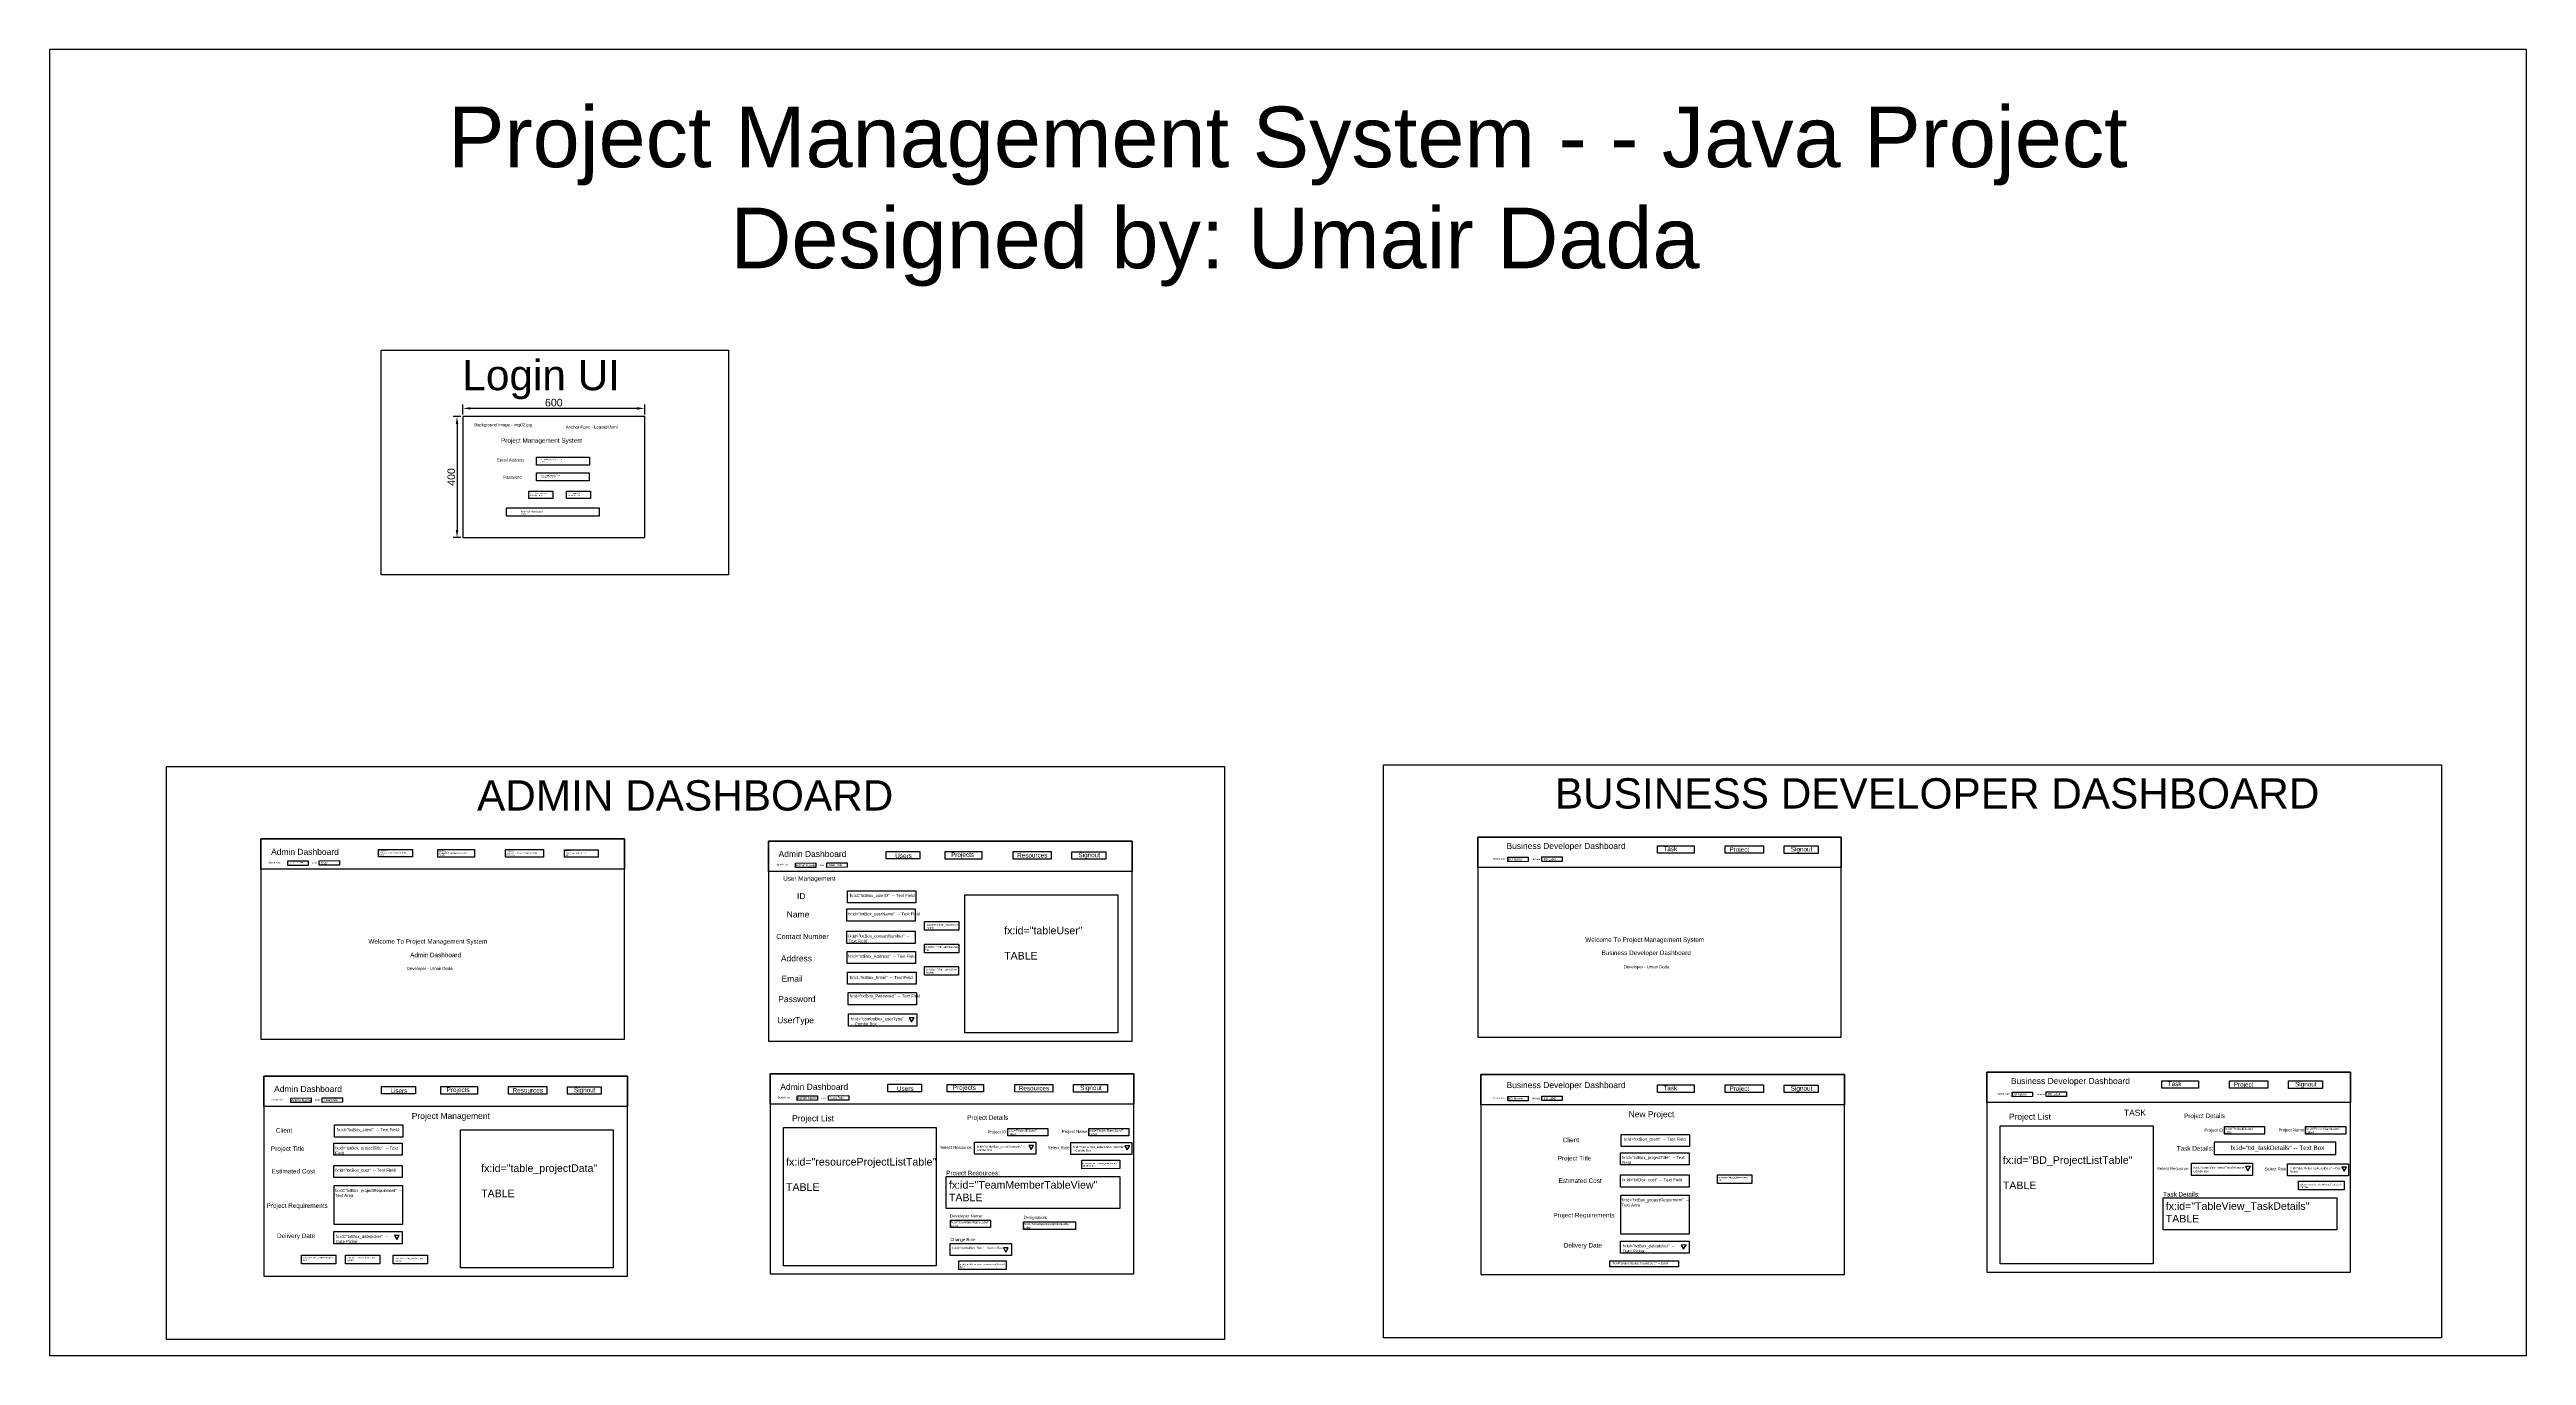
# Model space of a CAD drawing. Header units: millimetres. Extents: x 328 to 8502, y 24 to 4332.
import ezdxf

# ---------------------------------------------------------------- set-up
doc = ezdxf.new("R2010")
doc.units = ezdxf.units.MM
doc.styles.add('Arial_3', font='', dxfattribs={"height": 3})
doc.styles.get("Standard").update_dxf_attribs({"font": ''})
doc.styles.get('Arial_3').set_extended_font_data('Arial')
doc.styles.get('Standard').set_extended_font_data('Arial')
doc.linetypes.add('ZIGZAG', pattern='A,0.0001,-0.2,[131,ltypeshp.shx,S=0.2,R=0,X=-0.2,Y=0],-0.4,[131,ltypeshp.shx,S=0.2,R=180,X=0.2,Y=0],-0.2', length=0.8001)
doc.dimstyles.new('Decimal-25', dxfattribs={"dimscale": 10, "dimtxt": 2.5, "dimasz": 2.5, "dimexe": 1.25, "dimexo": 0.625, "dimtad": 1, "dimtxsty": 'Standard', "dimcen": 2.5, "dimadec": 0, "dimazin": 0, "dimtfac": 1, "dimtmove": 0, "dimatfit": 3, "dimfxl": 1, "dimarcsym": 0})

# ---------------------------------------------------------------- blocks, each defined once
blk = doc.blocks.new('*D2')
at = {"color": 0, "lineweight": -2, "transparency": 16777216}
for p, q in [((1692.1, 3128.4), (1692.1, 3161)), ((2267.1, 3148.5), (1717.1, 3148.5)), ((2292.1, 3128.4), (2292.1, 3161))]:
    blk.add_line(p, q, dxfattribs=at)
at = {"color": 0, "transparency": 16777216}
for points in [[(1717.1, 3152.6), (1717.1, 3144.3), (1692.1, 3148.5)], [(2267.1, 3152.6), (2267.1, 3144.3), (2292.1, 3148.5)]]:
    blk.add_solid(points, dxfattribs=at)
at = {"layer": 'Defpoints', "color": 0, "transparency": 16777216}
for p in [(1692.1, 3148.5), (1692.1, 3122.2), (2292.1, 3122.2)]:
    blk.add_point(p, dxfattribs=at)
at = {"color": 0, "transparency": 16777216, "insert": (1992.1, 3167.4), "char_height": 25, "attachment_point": 5}
blk.add_mtext('600', dxfattribs=at)
blk = doc.blocks.new('*D3')
at = {"color": 0, "lineweight": -2, "transparency": 16777216}
for p, q in [((1685.8, 3122.2), (1660.3, 3122.2)), ((1672.8, 3097.2), (1672.8, 2747.2)), ((1685.8, 2722.2), (1660.3, 2722.2))]:
    blk.add_line(p, q, dxfattribs=at)
at = {"color": 0, "transparency": 16777216}
for points in [[(1668.7, 3097.2), (1677, 3097.2), (1672.8, 3122.2)], [(1668.7, 2747.2), (1677, 2747.2), (1672.8, 2722.2)]]:
    blk.add_solid(points, dxfattribs=at)
at = {"layer": 'Defpoints', "color": 0, "transparency": 16777216}
for p in [(1692.1, 3122.2), (1672.8, 2722.2), (1692.1, 2722.2)]:
    blk.add_point(p, dxfattribs=at)
at = {"color": 0, "transparency": 16777216, "insert": (1653.9, 2922.2), "char_height": 25, "attachment_point": 5, "rotation": 90}
blk.add_mtext('400', dxfattribs=at)

msp = doc.modelspace()

# ---------------------------------------------------------------- linework, layer by layer
for p, q in [((3180.88, 1137.781), (3165.001, 1137.569)), ((3165.001, 1137.569), (3172.821, 1124.028)), ((3172.821, 1124.028), (3180.88, 1137.781)), ((3575.246, 716.843), (3559.366, 716.632)), ((3559.366, 716.632), (3567.187, 703.09)), ((3567.187, 703.09), (3575.246, 716.843)), ((3892.579, 715.413), (3876.7, 715.201)), ((3876.7, 715.201), (3884.52, 701.66)), ((3884.52, 701.66), (3892.579, 715.413)), ((7590.542, 646.86), (7574.662, 646.648)), ((7574.662, 646.648), (7582.483, 633.107)), ((7582.483, 633.107), (7590.542, 646.86)), ((7907.875, 645.429), (7891.996, 645.218)), ((7891.996, 645.218), (7899.816, 631.676)), ((7899.816, 631.676), (7907.875, 645.429)), ((1482.343, 419.678), (1466.464, 419.466)), ((1466.464, 419.466), (1474.285, 405.925)), ((1474.285, 405.925), (1482.343, 419.678)), ((3491.999, 378.711), (3476.12, 378.499)), ((3476.12, 378.499), (3483.94, 364.958)), ((3483.94, 364.958), (3491.999, 378.711)), ((5728.583, 388.255), (5712.704, 388.044)), ((5712.704, 388.044), (5720.524, 374.502)), ((5720.524, 374.502), (5728.583, 388.255))]:
    msp.add_line(p, q)
for points in [[(328.147, 23.738), (8501.699, 23.738), (8501.699, 4332.444), (328.147, 4332.444)], [(1422.713, 3340.642), (2568.805, 3340.642), (2568.805, 2599.056), (1422.713, 2599.056)], [(1692.055, 2722.156), (2292.055, 2722.156), (2292.055, 3122.156), (1692.055, 3122.156)], [(1934.556, 2987.701), (2109.715, 2987.701), (2109.715, 2961.255), (1934.556, 2961.255)], [(1909.371, 2874.835), (1988.774, 2874.835), (1988.774, 2851.691), (1909.371, 2851.691)], [(1935.255, 2935.668), (2109.284, 2935.668), (2109.284, 2909.614), (1935.255, 2909.614)], [(2033.769, 2874.835), (2113.172, 2874.835), (2113.172, 2851.691), (2033.769, 2851.691)], [(1835.923, 2819.951), (2141.625, 2819.951), (2141.625, 2792.839), (1835.923, 2792.839)], [(1025.477, 1067.782), (2225.477, 1067.782), (2225.477, 1727.782), (1025.477, 1727.782)], [(1025.477, 1727.782), (2225.477, 1727.782), (2225.477, 1627.782), (1025.477, 1627.782)], [(2700.319, 1060.878), (3900.319, 1060.878), (3900.319, 1720.878), (2700.319, 1720.878)], [(2700.319, 1720.878), (3900.319, 1720.878), (3900.319, 1620.878), (2700.319, 1620.878)], [(5040.853, 1073.463), (6240.853, 1073.463), (6240.853, 1733.463), (5040.853, 1733.463)], [(5040.853, 1733.463), (6240.853, 1733.463), (6240.853, 1633.463), (5040.853, 1633.463)], [(1114.856, 1655.267), (1181.901, 1655.622), (1181.901, 1640.685), (1114.856, 1640.331)], [(1218.079, 1656.03), (1285.124, 1656.385), (1285.124, 1641.448), (1218.079, 1641.094)], [(1413.705, 1693.584), (1525.399, 1693.584), (1525.399, 1668.779), (1413.705, 1668.779)], [(1609.223, 1693.017), (1729.962, 1693.017), (1729.962, 1668.213), (1609.223, 1668.213)], [(1832.646, 1693.017), (1958.699, 1692.944), (1958.699, 1668.14), (1832.646, 1668.213)], [(2026.926, 1692.478), (2138.62, 1692.478), (2138.62, 1667.673), (2026.926, 1667.673)], [(2789.697, 1648.363), (2856.742, 1648.718), (2856.742, 1633.781), (2789.697, 1633.427)], [(2892.92, 1649.126), (2959.966, 1649.48), (2959.966, 1634.544), (2892.92, 1634.189)], [(3088.546, 1686.68), (3200.241, 1686.68), (3200.241, 1661.875), (3088.546, 1661.875)], [(3284.065, 1686.113), (3404.804, 1686.113), (3404.804, 1661.308), (3284.065, 1661.308)], [(3507.487, 1686.113), (3633.541, 1686.04), (3633.541, 1661.235), (3507.487, 1661.308)], [(3701.767, 1685.573), (3813.462, 1685.573), (3813.462, 1660.769), (3701.767, 1660.769)], [(5140.226, 1667.605), (5207.271, 1667.96), (5207.271, 1653.023), (5140.226, 1652.669)], [(5252.612, 1668.416), (5319.657, 1668.771), (5319.657, 1653.834), (5252.612, 1653.48)], [(5634.593, 1705.355), (5755.332, 1705.355), (5755.332, 1680.55), (5634.593, 1680.55)], [(5858.016, 1705.355), (5984.07, 1705.282), (5984.07, 1680.477), (5858.016, 1680.55)], [(6052.296, 1704.816), (6163.99, 1704.816), (6163.99, 1680.011), (6052.296, 1680.011)], [(2960.996, 1556.907), (3186.825, 1556.907), (3186.825, 1516.893), (2960.996, 1516.893)], [(2959.197, 1496.917), (3185.027, 1496.917), (3185.027, 1456.903), (2959.197, 1456.903)], [(3348.586, 1544.022), (3852.938, 1544.022), (3852.938, 1088.208), (3348.586, 1088.208)], [(2959.197, 1423.291), (3185.027, 1423.291), (3185.027, 1383.277), (2959.197, 1383.277)], [(3215.488, 1455.91), (3328.614, 1455.91), (3328.614, 1427.397), (3215.488, 1427.397)], [(2959.998, 1356.868), (3185.828, 1356.868), (3185.828, 1316.854), (2959.998, 1316.854)], [(3215.488, 1380.877), (3328.614, 1380.877), (3328.614, 1352.364), (3215.488, 1352.364)], [(2961.6, 1288.845), (3187.429, 1288.845), (3187.429, 1248.831), (2961.6, 1248.831)], [(3214.987, 1306.844), (3328.113, 1306.844), (3328.113, 1278.331), (3214.987, 1278.331)], [(2963.201, 1220.821), (3189.031, 1220.821), (3189.031, 1180.807), (2963.201, 1180.807)], [(2964.794, 1150.673), (3190.624, 1150.673), (3190.624, 1110.659), (2964.794, 1110.659)], [(1035.472, 285.442), (2235.472, 285.442), (2235.472, 945.442), (1035.472, 945.442)], [(1035.472, 945.442), (2235.472, 945.442), (2235.472, 845.442), (1035.472, 845.442)], [(1423.699, 911.244), (1535.394, 911.244), (1535.394, 886.44), (1423.699, 886.44)], [(1619.218, 910.677), (1739.956, 910.677), (1739.956, 885.873), (1619.218, 885.873)], [(1842.64, 910.677), (1968.694, 910.604), (1968.694, 885.8), (1842.64, 885.873)], [(2036.92, 910.138), (2148.615, 910.138), (2148.615, 885.334), (2036.92, 885.334)], [(2705.974, 292.593), (3905.974, 292.593), (3905.974, 952.593), (2705.974, 952.593)], [(2705.974, 952.593), (3905.974, 952.593), (3905.974, 852.593), (2705.974, 852.593)], [(3094.202, 918.395), (3205.896, 918.395), (3205.896, 893.591), (3094.202, 893.591)], [(3289.72, 917.828), (3410.459, 917.828), (3410.459, 893.024), (3289.72, 893.024)], [(3513.143, 917.828), (3639.197, 917.755), (3639.197, 892.951), (3513.143, 893.024)], [(3707.423, 917.289), (3819.117, 917.289), (3819.117, 892.485), (3707.423, 892.485)], [(5050.847, 291.123), (6250.847, 291.123), (6250.847, 951.123), (5050.847, 951.123)], [(5050.847, 951.123), (6250.847, 951.123), (6250.847, 851.123), (5050.847, 851.123)], [(5634.593, 916.358), (5755.332, 916.358), (5755.332, 891.554), (5634.593, 891.554)], [(5858.016, 916.358), (5984.07, 916.285), (5984.07, 891.481), (5858.016, 891.554)], [(6052.296, 915.819), (6163.99, 915.819), (6163.99, 891.015), (6052.296, 891.015)], [(6721.35, 298.274), (7921.35, 298.274), (7921.35, 958.274), (6721.35, 958.274)], [(6721.35, 958.274), (7921.35, 958.274), (7921.35, 858.274), (6721.35, 858.274)], [(7298.872, 930.002), (7419.611, 930.002), (7419.611, 905.198), (7298.872, 905.198)], [(7522.294, 930.002), (7648.348, 929.929), (7648.348, 905.125), (7522.294, 905.198)], [(7716.574, 929.463), (7828.269, 929.463), (7828.269, 904.659), (7716.574, 904.659)], [(1124.85, 872.927), (1191.895, 873.282), (1191.895, 858.346), (1124.85, 857.991)], [(1228.073, 873.69), (1295.118, 874.045), (1295.118, 859.108), (1228.073, 858.754)], [(2795.353, 880.079), (2862.398, 880.433), (2862.398, 865.497), (2795.353, 865.142)], [(2898.576, 880.842), (2965.621, 881.196), (2965.621, 866.26), (2898.576, 865.905)], [(5140.226, 878.608), (5207.271, 878.963), (5207.271, 864.027), (5140.226, 863.672)], [(5252.612, 879.42), (5319.657, 879.774), (5319.657, 864.838), (5252.612, 864.483)], [(6804.504, 892.253), (6871.55, 892.607), (6871.55, 877.671), (6804.504, 877.316)], [(6916.89, 893.064), (6983.936, 893.418), (6983.936, 878.482), (6916.89, 878.128)], [(1268.134, 784.172), (1493.963, 784.172), (1493.963, 744.158), (1268.134, 744.158)], [(1683.738, 768.586), (2188.091, 768.586), (2188.091, 312.773), (1683.738, 312.773)], [(2749.919, 775.738), (3254.271, 775.738), (3254.271, 319.924), (2749.919, 319.924)], [(3490.022, 772.959), (3622.413, 772.959), (3622.368, 748.174), (3489.978, 748.174)], [(3757.622, 772.959), (3890.012, 772.959), (3889.967, 748.174), (3757.577, 748.174)], [(5514.373, 752.749), (5740.203, 752.749), (5740.203, 712.735), (5514.373, 712.735)], [(6765.294, 781.419), (7269.647, 781.419), (7269.647, 325.605), (6765.294, 325.605)], [(7505.398, 778.64), (7637.789, 778.64), (7637.744, 753.855), (7505.353, 753.855)], [(7772.997, 778.64), (7905.388, 778.64), (7905.343, 753.855), (7772.953, 753.855)], [(1266.335, 724.182), (1492.165, 724.182), (1492.165, 684.168), (1266.335, 684.168)], [(3380.552, 727.812), (3582.272, 727.812), (3582.272, 687.798), (3380.552, 687.798)], [(3697.885, 726.381), (3899.605, 726.381), (3899.605, 686.368), (3697.885, 686.368)], [(3734.058, 668.437), (3860.224, 668.602), (3860.224, 640.089), (3734.058, 639.924)], [(5512.575, 692.759), (5738.404, 692.759), (5738.404, 652.745), (5512.575, 652.745)], [(7395.848, 657.828), (7597.568, 657.828), (7597.568, 617.814), (7395.848, 617.814)], [(7873.106, 727.095), (7471.573, 727.095), (7471.573, 686.683), (7873.106, 686.683)], [(7713.181, 656.398), (7914.901, 656.398), (7914.901, 616.384), (7713.181, 616.384)], [(1266.335, 650.556), (1492.165, 650.556), (1492.165, 610.542), (1266.335, 610.542)], [(1267.136, 584.133), (1492.966, 584.133), (1492.966, 455.557), (1267.136, 455.557)], [(3287.048, 613.769), (3860.224, 613.769), (3860.224, 508.663), (3287.048, 508.663)], [(5512.575, 619.134), (5738.404, 619.134), (5738.404, 579.12), (5512.575, 579.12)], [(5831.906, 619.975), (5945.032, 619.975), (5945.032, 591.462), (5831.906, 591.462)], [(7749.354, 598.453), (7900.587, 598.473), (7900.587, 569.96), (7749.354, 569.941)], [(5513.376, 552.711), (5739.205, 552.711), (5739.205, 424.134), (5513.376, 424.134)], [(7302.344, 543.785), (7875.52, 543.785), (7875.52, 438.679), (7302.344, 438.679)], [(1266.257, 432.57), (1492.087, 432.57), (1492.087, 392.556), (1266.257, 392.556)], [(3301.116, 470.402), (3433.507, 470.402), (3433.462, 445.617), (3301.072, 445.617)], [(3542.309, 464.503), (3713.496, 464.576), (3713.451, 439.791), (3542.264, 439.718)], [(1159.66, 355.084), (1272.786, 355.084), (1272.786, 326.571), (1159.66, 326.571)], [(1305.175, 355.084), (1418.301, 355.084), (1418.301, 326.571), (1305.175, 326.571)], [(1462.089, 355.084), (1575.215, 355.084), (1575.215, 326.571), (1462.089, 326.571)], [(3300.574, 393.65), (3502.294, 393.65), (3502.294, 353.636), (3300.574, 353.636)], [(3329.259, 335.54), (3484.358, 335.704), (3484.358, 307.192), (3329.259, 307.027)], [(5477.298, 336.332), (5703.127, 336.332), (5703.127, 316.325), (5477.298, 316.325)], [(5512.497, 401.147), (5738.327, 401.147), (5738.327, 361.133), (5512.497, 361.133)]]:
    msp.add_lwpolyline(points, close=True)
at = {"linetype": 'ZIGZAG', "ltscale": 10000}
for points in [[(714.557, 1966.433), (4205.59, 1966.433), (4205.59, 76.468), (714.557, 76.468)], [(4729.933, 1972.114), (8220.966, 1972.114), (8220.966, 82.149), (4729.933, 82.149)]]:
    msp.add_lwpolyline(points, close=True, dxfattribs=at)

# ---------------------------------------------------------------- texts
at = {"color": 1, "attachment_point": 1, "style": 'Arial_3'}
for s, width, insert, char_height in [('{\\fArial Unicode MS|b0|i0|c0|p2;Project Management System - - Java Project^J            Designed by: Umair Dada}', 5814.82077, (1642.991, 4144.283), 200), ('{\\fArial Unicode MS|b0|i0|c0|p2;Login UI}', 1394.49432, (1690.367, 3308.449), 100), ('{\\fArial Unicode MS|b0|i0|c0|p2;ADMIN DASHBOARD}', 1394.49432, (1738.757, 1921.639), 100), ('{\\fArial Unicode MS|b0|i0|c0|p2;BUSINESS DEVELOPER DASHBOARD}', 2584.89852, (5295.709, 1928.275), 100), ('Admin Dashboard', 229.38065, (1518.326, 1352.536), 15), ('{\\fArial Unicode MS|b0|i0|c0|p2;Business Developer Dashboard}', 329.75053, (5449.725, 1359.811), 15), ('{\\fArial Unicode MS|b0|i0|c0|p2;Project Management}', 326.69012, (1523.506, 824.091), 20)]:
    msp.add_mtext_dynamic_manual_height_columns(s, width=width, gutter_width=15, heights=[0], dxfattribs=dict(at, insert=insert, char_height=char_height))
at = {"attachment_point": 1, "style": 'Arial_3'}
for s, width, insert, char_height in [('Background Image - img02.jpg', 258.16166, (1729.96, 3099.364), 10), ('Project Management System', 344.64671, (1817.994, 3050.036), 15), ('{\\fArial Unicode MS|b0|i0|c0|p2;Anchor Pane - LoginUI.fxml}', 236.96725, (2031.94, 3091.857), 10), ('Email Address', 120.2264, (1804.868, 2983.186), 10), ('fx:id="loginUsernameField"^JText field', 82.29592, (1951.978, 2981.646), 4), ('Password', 77.59146, (1825.101, 2926.517), 10), ('fx:id="loginResetButton"^JRESET BUTTON', 82.29592, (1910.608, 2869.545), 4), ('fx:id="loginPasswordField"^JPASSWORD FIELD', 82.29592, (1948, 2929.571), 4), ('fx:id="loginButton"^JLOGIN BUTTON', 82.29592, (2036.943, 2869.545), 4), ('fx:id="loginStatusLabel"^JLABEL', 208.43784, (1883.64, 2810.658), 5), ('Signed in as:', 63.99247, (1050.863, 1652.521), 5), ('Admin Dashboard', 266.49934, (1059.198, 1695.294), 20), ('fx:id="adminNameLabel"^JAdmin Name', 52.08861, (1120.081, 1651.949), 3), ('Role:', 63.99247, (1194.918, 1650.805), 5), ('fx:id="AdminLabel"^JUser Role', 52.08861, (1223.877, 1652.521), 3), ('onAction=^J"#navigateToUserManagementPane"^JUsers', 52.08861, (1416.192, 1691.459), 4), ('onAction=^J"#navigateToProjectManagementPane"^JProjects', 52.08861, (1611.426, 1690.294), 4), ('onAction=^J"#navigateToResourceManagementPane"^JResources', 52.08861, (1835.251, 1690.453), 4), ('onAction=^J"#handleDashboardSignout"^JSignout', 52.08861, (2029.771, 1689.801), 4), ('Signed in as:', 63.99247, (2725.705, 1645.616), 5), ('Admin Dashboard', 266.49934, (2734.039, 1688.39), 20), ('{\\fArial Unicode MS|b0|i0|c0|p2;Admin Name}', 74.83637, (2790.648, 1645.122), 8), ('Role:', 63.99247, (2869.759, 1643.9), 5), ('{\\fArial Unicode MS|b0|i0|c0|p2;User Role}', 52.08861, (2899.783, 1645.631), 7), ('{\\fArial Unicode MS|b0|i0|c0|p2;Users}', 52.08861, (3118.873, 1680.06), 15), ('{\\fArial Unicode MS|b0|i0|c0|p2;Projects}', 52.08861, (3303.353, 1683.389), 15), ('{\\fArial Unicode MS|b0|i0|c0|p2;Resources}', 52.08861, (3521.05, 1681.518), 15), ('{\\fArial Unicode MS|b0|i0|c0|p2;Signout}', 52.08861, (3723.492, 1682.463), 15), ('Signed in as:', 63.99247, (5092.054, 1664.858), 5), ('{\\fArial Unicode MS|b0|i0|c0|p2;Business Developer Dashboard}', 450.0751, (5136.035, 1714.758), 20), ('{\\fArial Unicode MS|b0|i0|c0|p2;BD Name}', 74.83637, (5141.177, 1664.364), 8), ('{\\fArial Unicode MS|b0|i0|c0|p2;BD Initial}', 63.99247, (5220.288, 1663.142), 5), ('{\\fArial Unicode MS|b0|i0|c0|p2;BD Label}', 52.08861, (5258.659, 1664.873), 7), ('{\\fArial Unicode MS|b0|i0|c0|p2;Task}', 52.08861, (5653.882, 1702.631), 15), ('{\\fArial Unicode MS|b0|i0|c0|p2;Project}', 52.08861, (5871.579, 1700.76), 15), ('{\\fArial Unicode MS|b0|i0|c0|p2;Signout}', 52.08861, (6074.02, 1701.705), 15), ('Name', 152.03979, (2760.81, 1488.975), 20), ('ID', 152.03979, (2794.692, 1549.261), 20), ('{\\fArial Unicode MS|b0|i0|c0|p2;fx:id="txtBox_userName"  -- Text Field}', 224.25835, (2963.454, 1485.751), 10), ('{\\fArial Unicode MS|b0|i0|c0|p2;fx:id="txtBox_userID"  -- Text Field}', 224.25835, (2968.775, 1546.447), 10), ('Welcome To Project Management System', 510.73083, (1380.416, 1397.371), 15), ('Contact Number', 259.04253, (2726.568, 1414.65), 17), ('{\\fArial Unicode MS|b0|i0|c0|p2;fx:id="txtBox_contactNumber"  -- Text Field}', 224.25835, (2964.341, 1412.65), 10), ('{\\fArial Unicode MS|b0|i0|c0|p2;onAction="#btn_deleteUser"^JDelete}', 110.64399, (3222.746, 1447.456), 6), ('fx:id="tableUser"^J^JTABLE', 152.03979, (3478.165, 1438.43), 25), ('Welcome To Project Management System', 510.73083, (5395.792, 1403.052), 15), ('Address', 152.03979, (2741.74, 1343.905), 20), ('{\\fArial Unicode MS|b0|i0|c0|p2;fx:id="txtBox_Address"  -- Text Field}', 224.25835, (2962.638, 1345.952), 10), ('{\\fArial Unicode MS|b0|i0|c0|p2;onAction="#btn_addNewUser"^JAdd}', 110.64399, (3216.258, 1374.533), 6), ('Developer - Umair Dada', 227.85361, (5522.683, 1311.252), 10), ('Developer - Umair Dada', 227.85361, (1507.308, 1305.571), 10), ('Email', 152.03979, (2743.707, 1276.585), 20), ('{\\fArial Unicode MS|b0|i0|c0|p2;fx:id="txtBox_Email"  -- Text Field}', 224.25835, (2968.814, 1275.807), 10), ('{\\fArial Unicode MS|b0|i0|c0|p2;onAction="#btn_updateUser"^JUpdate}', 110.64399, (3219.603, 1300.733), 6), ('Password', 152.03979, (2732.887, 1209.506), 20), ('{\\fArial Unicode MS|b0|i0|c0|p2;fx:id="txtBox_Password"  -- Text Field}', 224.25835, (2967.924, 1214.925), 10), ('UserType', 152.03979, (2729.673, 1139.926), 20), ('{\\fArial Unicode MS|b0|i0|c0|p2;fx:id="comboBox_userType"  -- Combo Box}', 180.34914, (2971.812, 1139.493), 10), ('Admin Dashboard', 266.49934, (1069.192, 912.954), 20), ('{\\fArial Unicode MS|b0|i0|c0|p2;Users}', 52.08861, (1454.026, 904.624), 15), ('{\\fArial Unicode MS|b0|i0|c0|p2;Projects}', 52.08861, (1638.506, 907.954), 15), ('{\\fArial Unicode MS|b0|i0|c0|p2;Resources}', 52.08861, (1856.203, 906.083), 15), ('{\\fArial Unicode MS|b0|i0|c0|p2;Signout}', 52.08861, (2058.644, 907.028), 15), ('Admin Dashboard', 266.49934, (2739.695, 920.106), 20), ('{\\fArial Unicode MS|b0|i0|c0|p2;Users}', 52.08861, (3124.529, 911.775), 15), ('{\\fArial Unicode MS|b0|i0|c0|p2;Projects}', 52.08861, (3309.009, 915.105), 15), ('{\\fArial Unicode MS|b0|i0|c0|p2;Resources}', 52.08861, (3526.706, 913.234), 15), ('{\\fArial Unicode MS|b0|i0|c0|p2;Signout}', 52.08861, (3729.147, 914.179), 15), ('{\\fArial Unicode MS|b0|i0|c0|p2;Business Developer Dashboard}', 450.0751, (5136.035, 925.761), 20), ('{\\fArial Unicode MS|b0|i0|c0|p2;Task}', 52.08861, (5653.882, 913.635), 15), ('{\\fArial Unicode MS|b0|i0|c0|p2;Project}', 52.08861, (5871.579, 911.764), 15), ('{\\fArial Unicode MS|b0|i0|c0|p2;Signout}', 52.08861, (6074.02, 912.709), 15), ('{\\fArial Unicode MS|b0|i0|c0|p2;Business Developer Dashboard}', 450.0751, (6800.314, 939.406), 20), ('{\\fArial Unicode MS|b0|i0|c0|p2;Task}', 52.08861, (7318.16, 927.279), 15), ('{\\fArial Unicode MS|b0|i0|c0|p2;Project}', 52.08861, (7535.858, 925.408), 15), ('{\\fArial Unicode MS|b0|i0|c0|p2;Signout}', 52.08861, (7738.299, 926.353), 15), ('Signed in as:', 63.99247, (1060.857, 870.181), 5), ('{\\fArial Unicode MS|b0|i0|c0|p2;Admin Name}', 74.83637, (1125.801, 869.686), 8), ('Role:', 63.99247, (1204.912, 868.465), 5), ('{\\fArial Unicode MS|b0|i0|c0|p2;User Role}', 52.08861, (1234.935, 870.196), 7), ('Signed in as:', 63.99247, (2731.36, 877.332), 5), ('{\\fArial Unicode MS|b0|i0|c0|p2;Admin Name}', 74.83637, (2796.304, 876.838), 8), ('Role:', 63.99247, (2875.415, 875.616), 5), ('{\\fArial Unicode MS|b0|i0|c0|p2;User Role}', 52.08861, (2905.438, 877.347), 7), ('Signed in as:', 63.99247, (5092.054, 875.862), 5), ('{\\fArial Unicode MS|b0|i0|c0|p2;BD Name}', 74.83637, (5141.177, 875.367), 8), ('{\\fArial Unicode MS|b0|i0|c0|p2;BD Initial}', 63.99247, (5220.288, 874.146), 5), ('{\\fArial Unicode MS|b0|i0|c0|p2;BD Label}', 52.08861, (5258.659, 875.877), 7), ('Signed in as:', 63.99247, (6756.333, 889.506), 5), ('{\\fArial Unicode MS|b0|i0|c0|p2;BD Name}', 74.83637, (6805.456, 889.011), 8), ('{\\fArial Unicode MS|b0|i0|c0|p2;BD Initial}', 63.99247, (6884.566, 887.79), 5), ('{\\fArial Unicode MS|b0|i0|c0|p2;BD Label}', 52.08861, (6922.938, 889.521), 7), ('{\\fArial Unicode MS|b0|i0|c0|p2;Client}', 152.03979, (1075.199, 773.825), 15), ('{\\fArial Unicode MS|b0|i0|c0|p2;fx:id="txtBox_client"  -- Text Field}', 224.25835, (1275.913, 773.712), 10), ('{\\fArial Unicode MS|b0|i0|c0|p2;Client}', 152.03979, (5321.438, 742.403), 15), ('{\\fArial Unicode MS|b0|i0|c0|p2;fx:id="txtBox_client"  -- Text Field}', 224.25835, (5522.153, 742.289), 10), ('{\\fArial Unicode MS|b0|i0|c0|p2;Project Title}', 152.03979, (1058.742, 713.539), 15), ('{\\fArial Unicode MS|b0|i0|c0|p2;fx:id="txtBox_projectTitle"  -- Text Field}', 224.25835, (1270.593, 713.016), 10), ('{\\fArial Unicode MS|b0|i0|c0|p2;fx:id="table_projectData"^J^JTABLE}', 152.03979, (1752.356, 654.304), 25), ('{\\fArial Unicode MS|b0|i0|c0|p2;fx:id="resourceProjectListTable"^J^JTABLE}', 152.03979, (2758.459, 675.206), 25), ('{\\fArial Unicode MS|b0|i0|c0|p2;fx:id="comboBox_selectResource" -- Combo Box}', 180.34914, (3387.57, 716.632), 7), ('{\\fArial Unicode MS|b0|i0|c0|p2;Select Role:}', 74.9945, (3622.341, 714.234), 10), ('{\\fArial Unicode MS|b0|i0|c0|p2;fx:id="comboBox_selectResourceRole" -- Combo Box}', 171.7961, (3704.903, 715.201), 7), ('{\\fArial Unicode MS|b0|i0|c0|p2;onAction="#btnClicked_addResource"^JAdd Resource}', 110.64399, (3736.964, 659.983), 5), ('{\\fArial Unicode MS|b0|i0|c0|p2;Project Title}', 152.03979, (5304.982, 682.117), 15), ('{\\fArial Unicode MS|b0|i0|c0|p2;fx:id="txtBox_projectTitle"  -- Text Field}', 224.25835, (5516.832, 681.594), 10), ('{\\fArial Unicode MS|b0|i0|c0|p2;fx:id="BD_ProjectListTable"^J^JTABLE}', 152.03979, (6773.834, 680.887), 25), ('{\\fArial Unicode MS|b0|i0|c0|p2;fx:id="txt_taskDetails" -- Text Box}', 321.5022, (7524.754, 716.325), 15), ('{\\fArial Unicode MS|b0|i0|c0|p2;Estimated Cost}', 259.04253, (1061.721, 639.214), 15), ('{\\fArial Unicode MS|b0|i0|c0|p2;fx:id="txtBox_projectRequirment"  -- ^JText Area}', 224.25835, (1269.776, 573.217), 10), ('{\\fArial Unicode MS|b0|i0|c0|p2;fx:id="txtBox_cost"  -- Text Field}', 224.25835, (1271.479, 639.916), 10), ('{\\fArial Unicode MS|b0|i0|c0|p2;fx:id="TeamMemberTableView"^JTABLE}', 564.13763, (3296.087, 599.18), 25), ('{\\fArial Unicode MS|b0|i0|c0|p2;Estimated Cost}', 259.04253, (5307.96, 607.791), 15), ('{\\fArial Unicode MS|b0|i0|c0|p2;fx:id="txtBox_cost"  -- Text Field}', 224.25835, (5517.719, 608.493), 10), ('{\\fArial Unicode MS|b0|i0|c0|p2;onAction="#btn_addNewProject"^JAdd}', 110.64399, (5835.452, 613.631), 5), ('{\\fArial Unicode MS|b0|i0|c0|p2;fx:id="comboBox_selectTaskResource" -- Combo Box}', 180.34914, (7402.866, 646.648), 7), ('{\\fArial Unicode MS|b0|i0|c0|p2;Select Role:}', 74.9945, (7637.637, 644.25), 10), ('{\\fArial Unicode MS|b0|i0|c0|p2;fx:id="datePicker_taskLastDate" -- Date Picker}', 171.7961, (7720.199, 645.218), 7), ('{\\fArial Unicode MS|b0|i0|c0|p2;onAction="btnClicked_addProjectTaskDetails"^JAdd Task}', 110.64399, (7752.26, 590), 5), ('{\\fArial Unicode MS|b0|i0|c0|p2;Project Requirements}', 215.03328, (1044.408, 525.683), 15), ('{\\fArial Unicode MS|b0|i0|c0|p2;Project Requirements}', 215.03328, (5290.648, 494.26), 15), ('{\\fArial Unicode MS|b0|i0|c0|p2;fx:id="txtBox_projectRequirment"  -- ^JText Area}', 224.25835, (5516.015, 541.795), 10), ('{\\fArial Unicode MS|b0|i0|c0|p2;fx:id="TableView_TaskDetails"^JTABLE}', 564.13763, (7311.383, 529.197), 25), ('{\\fArial Unicode MS|b0|i0|c0|p2;Delivery Date}', 152.03979, (1078.86, 426.098), 15), ('{\\fArial Unicode MS|b0|i0|c0|p2;fx:id="txtBox_datepicker"  -- Date Picker}', 180.34914, (1273.276, 421.389), 10), ('{\\fArial Unicode MS|b0|i0|c0|p2;onAction="#btn_addNewProject"^JAdd}', 110.64399, (1163.206, 348.74), 5), ('{\\fArial Unicode MS|b0|i0|c0|p2;onAction="#btn_updateProject"^JUpdate}', 110.64399, (1309.79, 348.973), 5), ('{\\fArial Unicode MS|b0|i0|c0|p2;onAction="#btn_DeleteProject"^JDelete}', 110.64399, (1469.348, 346.63), 5), ('{\\fArial Unicode MS|b0|i0|c0|p2;fx:id="comboBox_Role" -- Combo Box}', 180.34914, (3307.592, 382.47), 7), ('{\\fArial Unicode MS|b0|i0|c0|p2;onAction="#SaveProjectResourceRoleChanged^JSave}', 110.64399, (3332.165, 327.086), 5), ('{\\fArial Unicode MS|b0|i0|c0|p2;Delivery Date}', 152.03979, (5325.1, 394.675), 15), ('{\\fArial Unicode MS|b0|i0|c0|p2;fx:id="projectUpdateStatusLable"  -- Label}', 224.25835, (5487.436, 331.725), 7), ('{\\fArial Unicode MS|b0|i0|c0|p2;fx:id="txtBox_datepicker"  -- Date Picker}', 180.34914, (5519.515, 389.967), 10)]:
    msp.add_mtext_dynamic_manual_height_columns(s, width=width, gutter_width=15, heights=[0], dxfattribs=dict(at, insert=insert, char_height=char_height))
at = {"color": 2, "attachment_point": 1, "style": 'Arial_3'}
for s, width, insert, char_height in [('User Management', 255.25438, (2748.873, 1604.822), 15), ('{\\fArial Unicode MS|b0|i0|c0|p2;TASK}', 157.34636, (7173.257, 834.631), 20)]:
    msp.add_mtext_dynamic_manual_height_columns(s, width=width, gutter_width=15, heights=[0], dxfattribs=dict(at, insert=insert, char_height=char_height))
at = {"color": 5, "insert": (5538.882, 829.772), "char_height": 20, "attachment_point": 1, "style": 'Arial_3'}
msp.add_mtext_dynamic_manual_height_columns('{\\fArial Unicode MS|b0|i0|c0|p2;New Project}', width=326.69012, gutter_width=15, heights=[0], dxfattribs=at)
at = {"layer": 'Defpoints', "attachment_point": 1, "style": 'Arial_3'}
for s, width, insert, char_height in [('{\\fArial Unicode MS|b0|i0|c0|p2;Project List}', 326.69012, (6793.979, 821.814), 20), ('{\\fArial Unicode MS|b0|i0|c0|p2;Project Details}', 326.69012, (7371.847, 821.814), 15), ('{\\fArial Unicode MS|b0|i0|c0|p2;Project List}', 326.69012, (2778.604, 816.133), 20), ('{\\fArial Unicode MS|b0|i0|c0|p2;Project Details}', 326.69012, (3356.471, 816.133), 15), ('{\\fArial Unicode MS|b0|i0|c0|p2;Project ID:}', 66.18423, (3423.827, 766.388), 10), ('{\\fArial Unicode MS|b0|i0|c0|p2;fx:id="ProjectIDLabel"^JLabel}', 122.48885, (3491.821, 769.428), 7), ('{\\fArial Unicode MS|b0|i0|c0|p2;Project Name:}', 89.20128, (3668.42, 767.29), 10), ('{\\fArial Unicode MS|b0|i0|c0|p2;fx:id="ProjectNameLabel"^JLabel}', 122.48885, (3759.421, 769.428), 7), ('{\\fArial Unicode MS|b0|i0|c0|p2;Project ID:}', 66.18423, (7439.203, 772.069), 10), ('{\\fArial Unicode MS|b0|i0|c0|p2;fx:id="ProjectIDLabel"^JLabel}', 122.48885, (7507.197, 775.109), 7), ('{\\fArial Unicode MS|b0|i0|c0|p2;Project Name:}', 89.20128, (7683.796, 772.971), 10), ('{\\fArial Unicode MS|b0|i0|c0|p2;fx:id="ProjectNameLabel"^JLabel}', 122.48885, (7774.796, 775.109), 7), ('{\\fArial Unicode MS|b0|i0|c0|p2;Select Resource:}', 111.38617, (3267.457, 715.1), 10), ('{\\fArial Unicode MS|b0|i0|c0|p2;Task Details:}', 133.4882, (7347.818, 714.272), 15), ('{\\fArial Unicode MS|b0|i0|c0|p2;Project Resources:}', 196.61812, (3287.048, 633.066), 15), ('{\\fArial Unicode MS|b0|i0|c0|p2;Select Resource:}', 111.38617, (7282.753, 645.116), 10), ('{\\fArial Unicode MS|b0|i0|c0|p2;Task Details:}', 196.61812, (7302.344, 563.082), 15), ('{\\fArial Unicode MS|b0|i0|c0|p2;Developer Name:}', 111.38617, (3299.965, 489.114), 10), ('{\\fArial Unicode MS|b0|i0|c0|p2;Change Role:}', 111.38617, (3300.963, 410.859), 10), ('{\\fArial Unicode MS|b0|i0|c0|p2;fx:id="DeveloperNameLabel"^JLabel}', 122.48885, (3302.915, 466.871), 7), ('{\\fArial Unicode MS|b0|i0|c0|p2;Designation:}', 111.38617, (3542.941, 484.422), 10), ('{\\fArial Unicode MS|b0|i0|c0|p2;fx:id="DeveloperDesignationLable"^JLabel}', 122.48885, (3544.108, 460.971), 7)]:
    msp.add_mtext_dynamic_manual_height_columns(s, width=width, gutter_width=15, heights=[0], dxfattribs=dict(at, insert=insert, char_height=char_height))

# ---------------------------------------------------------------- dimensions: what is measured, and where the dimension line sits
dim = msp.add_linear_dim(base=(1672.817, 2722.156), p1=(1692.055, 3122.156), p2=(1692.055, 2722.156), angle=90, dimstyle='Decimal-25')
dim.commit()
dim.dimension.update_dxf_attribs({"geometry": '*D3', "text_midpoint": (1653.896, 2922.156)})
at = {"color": 0}
dim = msp.add_linear_dim(base=(1692.055, 3148.461), p1=(2292.055, 3122.156), p2=(1692.055, 3122.156), dimstyle='Decimal-25', dxfattribs=at)
dim.commit()
dim.dimension.update_dxf_attribs({"geometry": '*D2', "text_midpoint": (1992.055, 3167.381)})

doc.saveas('drawing.dxf')
